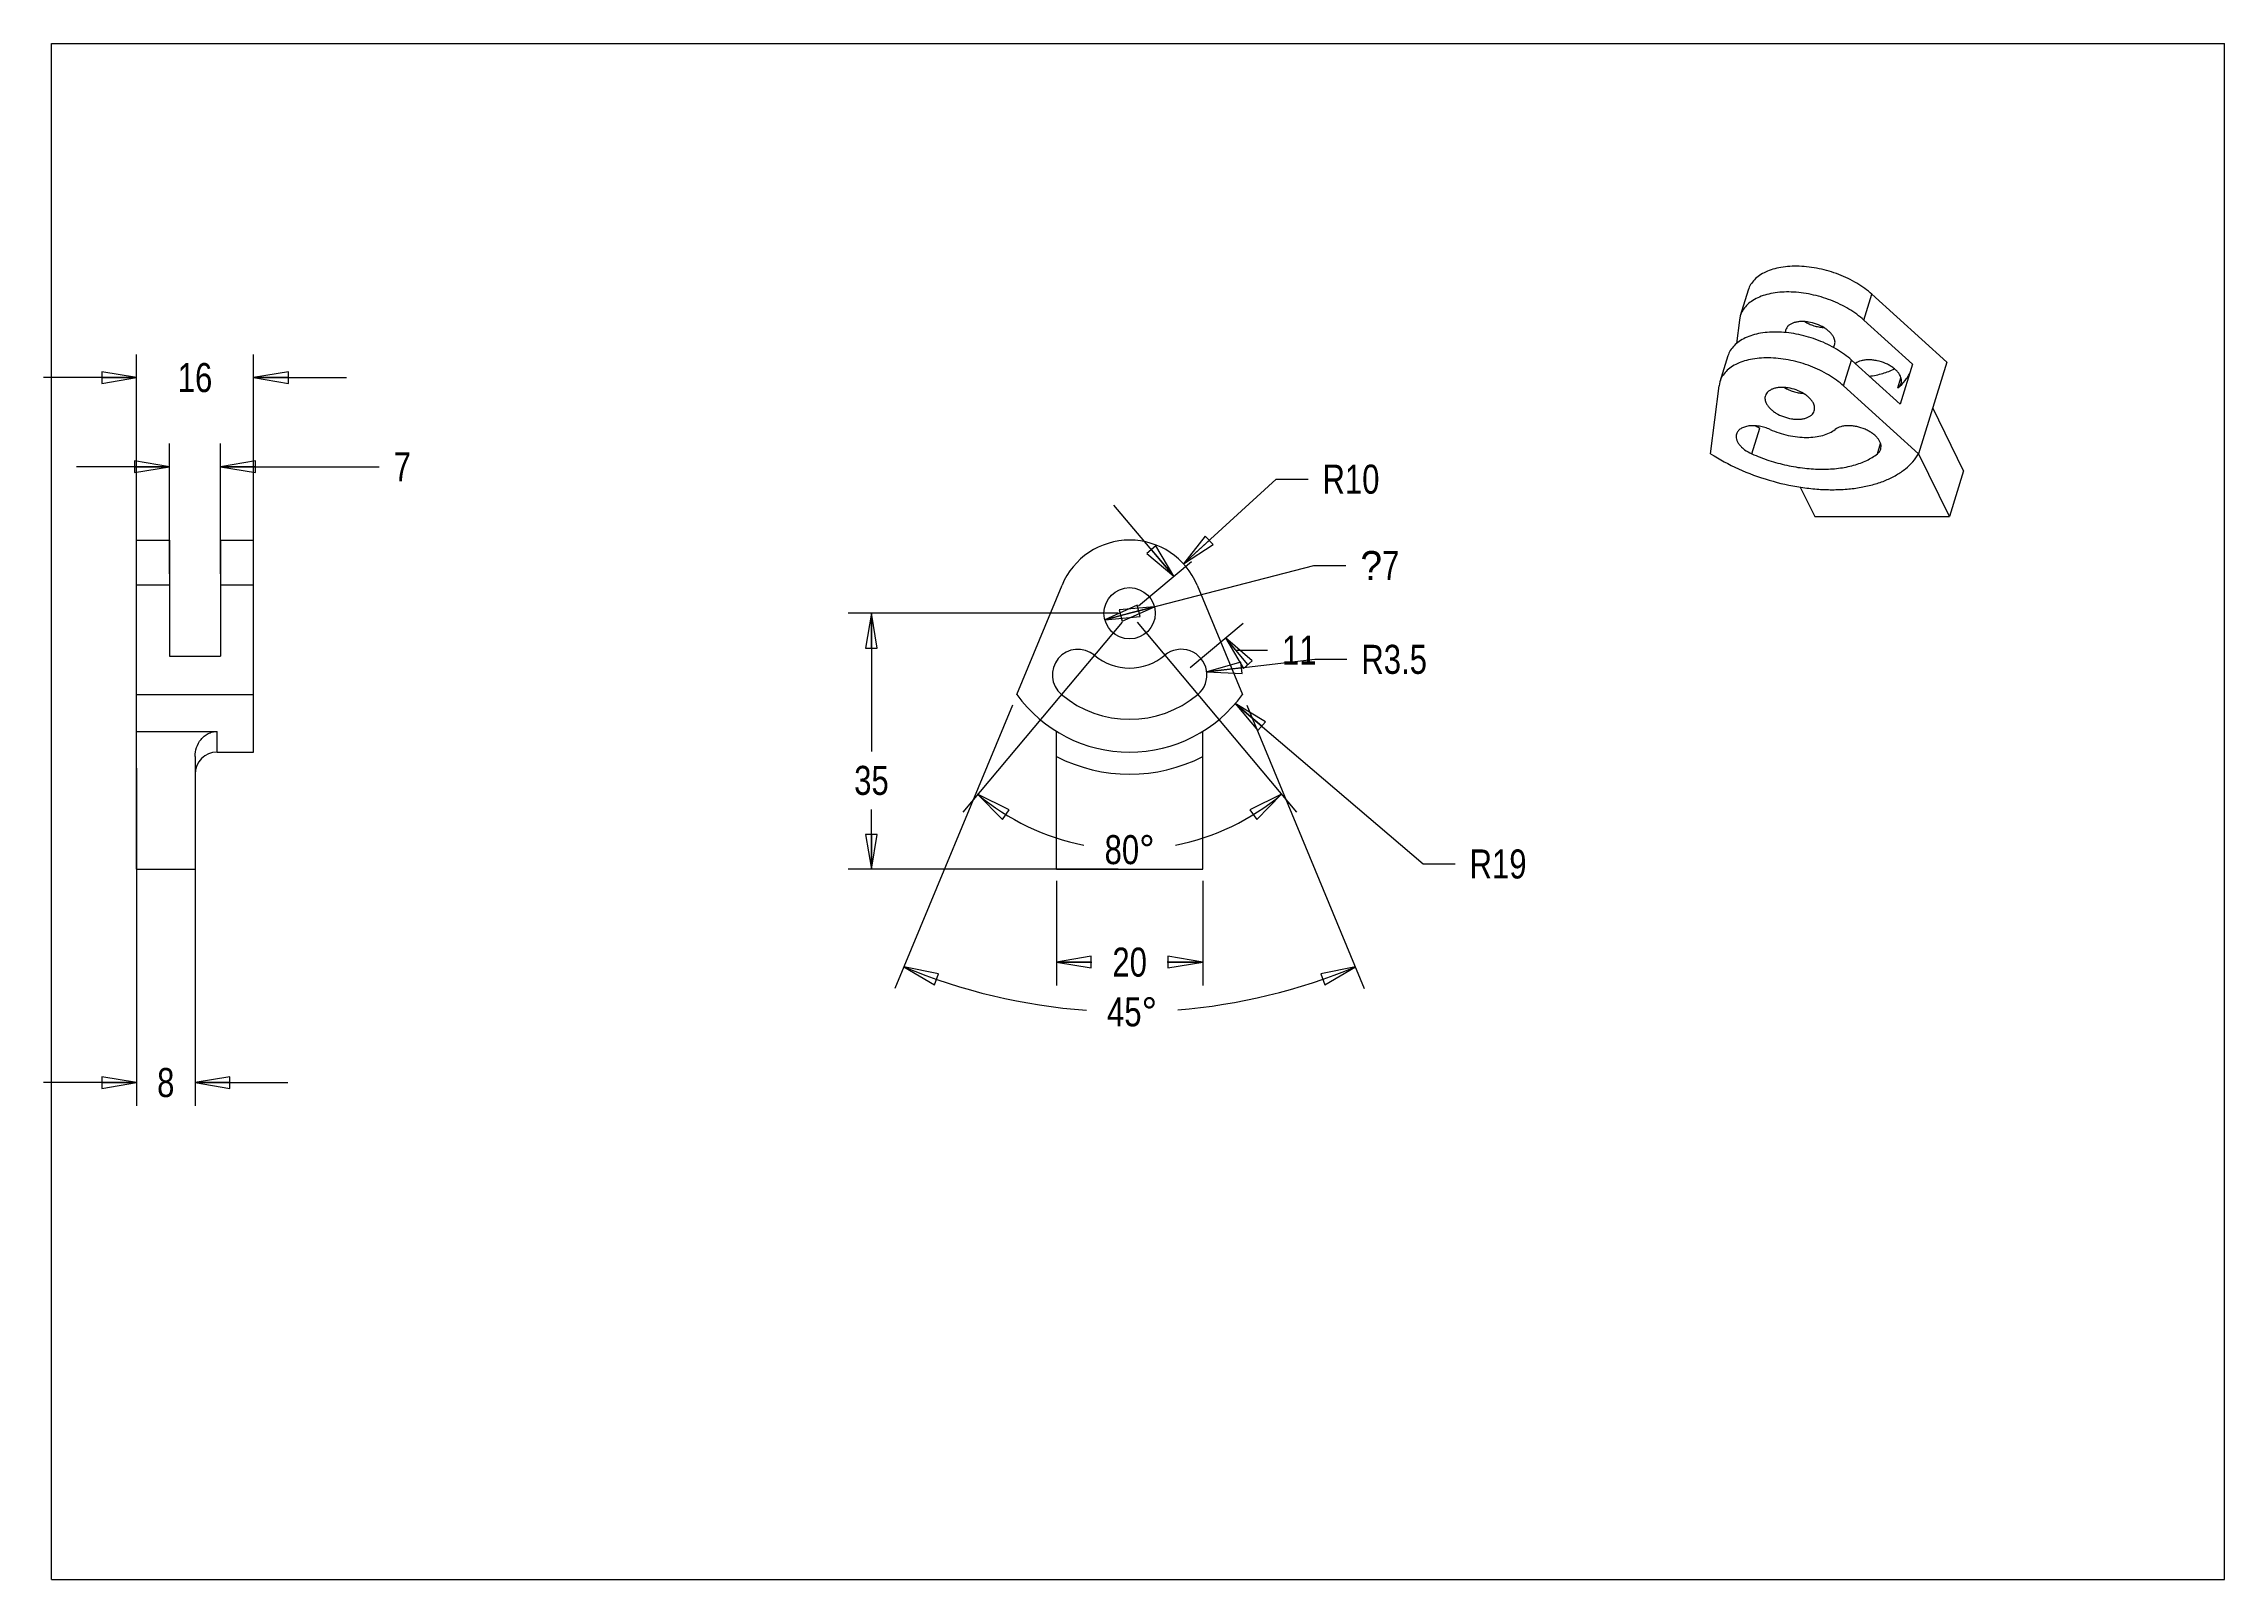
# Model space of a CAD drawing. Header units: millimetres. Extents: x -1 to 297, y 0 to 210.
import ezdxf

# ---------------------------------------------------------------- set-up
doc = ezdxf.new("R2010")
doc.units = ezdxf.units.MM
doc.header["$LTSCALE"] = 0.64311
doc.header["$MEASUREMENT"] = 0
doc.layers.get('0').update_dxf_attribs({"linetype": 'CONTINUOUS'})
doc.styles.get("Standard").update_dxf_attribs({"font": 'txt', "width": 0.8})
doc.styles.add('TEXTSTYLE_2', font='symbol_asme.ttf')
doc.dimstyles.new('DIMSTYLE_1', dxfattribs={"dimtxt": 0.15625, "dimasz": 0.1875, "dimexe": 0.125, "dimexo": 0.625, "dimgap": 0.078125, "dimtad": 1, "dimzin": 4, "dimtxsty": 'STANDARD', "dimblk": 'CLOSED', "dimblk1": 'CLOSED', "dimblk2": 'CLOSED', "dimcen": 2.5, "dimazin": 1, "dimtfac": 1, "dimtmove": 0, "dimatfit": 3, "dimldrblk": 'CLOSED', "dimtzin": 4})
doc.dimstyles.new('DIMSTYLE_2', dxfattribs={"dimtxt": 0.15625, "dimasz": 0.1875, "dimexe": 0.125, "dimexo": 0.625, "dimtad": 1, "dimzin": 4, "dimtxsty": 'STANDARD', "dimblk": 'CLOSED', "dimblk1": 'CLOSED', "dimblk2": 'CLOSED', "dimcen": 2.5, "dimazin": 1, "dimtfac": 1, "dimtmove": 0, "dimatfit": 3, "dimldrblk": 'CLOSED', "dimtzin": 4})
doc.dimstyles.new('DIMSTYLE_3', dxfattribs={"dimtxt": 0.15625, "dimasz": 0.1875, "dimexe": 0.125, "dimexo": 0.625, "dimtad": 1, "dimzin": 4, "dimtxsty": 'STANDARD', "dimblk": 'CLOSED', "dimblk1": 'CLOSED', "dimblk2": 'CLOSED', "dimcen": 2.5, "dimazin": 1, "dimtfac": 1, "dimtmove": 0, "dimatfit": 2, "dimldrblk": 'CLOSED', "dimtzin": 4})
doc.dimstyles.new('DIMSTYLE_4', dxfattribs={"dimtxt": 0.15625, "dimasz": 0.1875, "dimexe": 0.125, "dimexo": 0.625, "dimgap": 0.078125, "dimtad": 1, "dimzin": 4, "dimtxsty": 'STANDARD', "dimblk": 'CLOSED', "dimblk1": 'CLOSED', "dimblk2": 'CLOSED', "dimcen": 2.5, "dimazin": 1, "dimtfac": 1, "dimtmove": 0, "dimatfit": 3, "dimldrblk": 'CLOSED', "dimtzin": 4})
doc.dimstyles.new('DIMSTYLE_5', dxfattribs={"dimtxt": 0.15625, "dimasz": 0.1875, "dimexe": 0.125, "dimexo": 0.625, "dimgap": 0.078125, "dimtad": 1, "dimdec": 1, "dimzin": 4, "dimtxsty": 'STANDARD', "dimblk": 'CLOSED', "dimblk1": 'CLOSED', "dimblk2": 'CLOSED', "dimcen": 2.5, "dimazin": 1, "dimtfac": 1, "dimtmove": 0, "dimatfit": 3, "dimldrblk": 'CLOSED', "dimtzin": 4})

# ---------------------------------------------------------------- blocks, each defined once
blk = doc.blocks.new('_CLOSED')
at = {"color": 0, "linetype": 'ByBlock'}
for p, q in [((0, 0), (-1, 0.167)), ((-1, 0.167), (-1, -0.167)), ((-1, -0.167), (0, 0)), ((-1, 0), (0, 0))]:
    blk.add_line(p, q, dxfattribs=at)
blk = doc.blocks.new('*D1')
at = {"color": 2, "linetype": 'Continuous', "transparency": 16777216}
for p, q in [((11.61, 137.52), (11.61, 167.51)), ((27.61, 137.52), (27.61, 167.51)), ((11.61, 164.33), (-1.09, 164.33)), ((27.61, 164.33), (40.31, 164.33))]:
    blk.add_line(p, q, dxfattribs=at)
at = {"color": 2, "linetype": 'Continuous', "transparency": 16777216, "xscale": 4.762499999999999, "yscale": 4.762499999999999, "zscale": 4.762499999999999}
blk.add_blockref('_CLOSED', (11.61, 164.33), dxfattribs=at)
at = {"color": 2, "linetype": 'Continuous', "transparency": 16777216, "xscale": 4.762499999999999, "yscale": 4.762499999999999, "zscale": 4.762499999999999, "rotation": 180}
blk.add_blockref('_CLOSED', (27.61, 164.33), dxfattribs=at)
at = {"color": 2, "linetype": 'Continuous', "transparency": 16777216, "insert": (19.61, 166.32), "char_height": 3.969, "width": 6.35, "attachment_point": 2, "line_spacing_factor": 0.9}
blk.add_mtext('16', dxfattribs=at)
blk = doc.blocks.new('*D2')
at = {"color": 2, "linetype": 'Continuous', "transparency": 16777216}
for p, q in [((161.8, 119.77), (187.48, 97.83)), ((187.48, 97.83), (191.84, 97.83))]:
    blk.add_line(p, q, dxfattribs=at)
at = {"color": 2, "linetype": 'Continuous', "transparency": 16777216, "xscale": 4.762499999999999, "yscale": 4.762499999999999, "zscale": 4.762499999999999, "rotation": 139.4929701209}
blk.add_blockref('_CLOSED', (161.8, 119.77), dxfattribs=at)
at = {"color": 2, "linetype": 'Continuous', "transparency": 16777216, "insert": (193.83, 99.81), "char_height": 3.969, "width": 9.525, "attachment_point": 1, "line_spacing_factor": 0.9}
blk.add_mtext('R19', dxfattribs=at)
blk = doc.blocks.new('*D3')
at = {"color": 2, "linetype": 'Continuous', "transparency": 16777216}
for p, q in [((145.77, 132.11), (108.89, 132.11)), ((112.07, 132.11), (112.07, 113.22)), ((112.07, 97.11), (112.07, 105.28)), ((145.77, 97.11), (108.89, 97.11))]:
    blk.add_line(p, q, dxfattribs=at)
at = {"color": 2, "linetype": 'Continuous', "transparency": 16777216, "xscale": 4.762499999999999, "yscale": 4.762499999999999, "zscale": 4.762499999999999}
for p, rotation in [((112.07, 132.11), 90), ((112.07, 97.11), -90.00000000000001)]:
    blk.add_blockref('_CLOSED', p, dxfattribs=dict(at, rotation=rotation))
at = {"color": 2, "linetype": 'Continuous', "transparency": 16777216, "insert": (112.07, 111.24), "char_height": 3.969, "width": 6.35, "attachment_point": 2, "line_spacing_factor": 0.9}
blk.add_mtext('35', dxfattribs=at)
blk = doc.blocks.new('*D4')
at = {"color": 2, "linetype": 'Continuous', "transparency": 16777216}
for p, q in [((147.36, 132.11), (172.56, 138.64)), ((172.56, 138.64), (176.93, 138.64)), ((143.97, 131.23), (147.36, 132.11)), ((150.74, 132.99), (147.36, 132.11))]:
    blk.add_line(p, q, dxfattribs=at)
at = {"color": 2, "linetype": 'Continuous', "transparency": 16777216, "xscale": 4.762499999999999, "yscale": 4.762499999999999, "zscale": 4.762499999999999}
for p, rotation in [((143.97, 131.23), -165.4747525931), ((150.74, 132.99), 14.525247406900002)]:
    blk.add_blockref('_CLOSED', p, dxfattribs=dict(at, rotation=rotation))
at = {"color": 2, "linetype": 'Continuous', "transparency": 16777216, "insert": (178.91, 140.62), "char_height": 3.9688, "width": 7.8561, "attachment_point": 1, "line_spacing_factor": 0.9, "style": 'TEXTSTYLE_2'}
blk.add_mtext('?\\ftxt;{\\W0.8;7}', dxfattribs=at)
blk = doc.blocks.new('*D5')
at = {"color": 2, "linetype": 'Continuous', "transparency": 16777216}
for p, q in [((154.73, 138.86), (167.37, 150.44)), ((167.37, 150.44), (171.74, 150.44))]:
    blk.add_line(p, q, dxfattribs=at)
at = {"color": 2, "linetype": 'Continuous', "transparency": 16777216, "xscale": 4.762499999999999, "yscale": 4.762499999999999, "zscale": 4.762499999999999, "rotation": -137.5128758704999}
blk.add_blockref('_CLOSED', (154.73, 138.86), dxfattribs=at)
at = {"color": 2, "linetype": 'Continuous', "transparency": 16777216, "insert": (173.72, 152.43), "char_height": 3.969, "width": 9.525, "attachment_point": 1, "line_spacing_factor": 0.9}
blk.add_mtext('R10', dxfattribs=at)
blk = doc.blocks.new('*D6')
at = {"color": 2, "linetype": 'Continuous', "transparency": 16777216}
for p, q in [((146.33, 130.89), (124.54, 104.92)), ((148.38, 130.89), (170.17, 104.92))]:
    blk.add_line(p, q, dxfattribs=at)
for points in [[(130.91, 105.21), (126.58, 107.35), (129.98, 103.92), (130.91, 105.21)], [(164.73, 103.92), (168.13, 107.35), (163.8, 105.21), (164.73, 103.92)]]:
    blk.add_lwpolyline(points, dxfattribs=at)
for start, end in [(-130, -101.1497), (-78.8503, -50)]:
    blk.add_arc((147.36, 132.11), 32.32, start, end, dxfattribs=at)
at = {"color": 2, "linetype": 'Continuous', "transparency": 16777216, "insert": (147.36, 101.77), "char_height": 3.9688, "width": 8.5306, "attachment_point": 2, "line_spacing_factor": 0.9}
blk.add_mtext('80\\fSymbol_ASME;{\\W1.0;°}', dxfattribs=at)
blk = doc.blocks.new('*D7')
at = {"color": 2, "linetype": 'Continuous', "transparency": 16777216}
for p, q in [((16.11, 137.52), (16.11, 155.32)), ((23.11, 137.52), (23.11, 155.32)), ((16.11, 152.15), (3.41, 152.15)), ((23.11, 152.15), (44.77, 152.15))]:
    blk.add_line(p, q, dxfattribs=at)
at = {"color": 2, "linetype": 'Continuous', "transparency": 16777216, "xscale": 4.762499999999999, "yscale": 4.762499999999999, "zscale": 4.762499999999999}
blk.add_blockref('_CLOSED', (16.11, 152.15), dxfattribs=at)
at = {"color": 2, "linetype": 'Continuous', "transparency": 16777216, "xscale": 4.762499999999999, "yscale": 4.762499999999999, "zscale": 4.762499999999999, "rotation": 180}
blk.add_blockref('_CLOSED', (23.11, 152.15), dxfattribs=at)
at = {"color": 2, "linetype": 'Continuous', "transparency": 16777216, "insert": (46.76, 154.13), "char_height": 3.97, "width": 3.175, "attachment_point": 1, "line_spacing_factor": 0.9}
blk.add_mtext('7', dxfattribs=at)
blk = doc.blocks.new('*D8')
at = {"color": 2, "linetype": 'Continuous', "transparency": 16777216}
for p, q in [((11.61, 110.92), (11.61, 64.77)), ((19.61, 110.92), (19.61, 64.77)), ((11.61, 67.94), (-1.09, 67.94)), ((19.61, 67.94), (32.31, 67.94))]:
    blk.add_line(p, q, dxfattribs=at)
at = {"color": 2, "linetype": 'Continuous', "transparency": 16777216, "xscale": 4.762499999999999, "yscale": 4.762499999999999, "zscale": 4.762499999999999}
blk.add_blockref('_CLOSED', (11.61, 67.94), dxfattribs=at)
at = {"color": 2, "linetype": 'Continuous', "transparency": 16777216, "xscale": 4.762499999999999, "yscale": 4.762499999999999, "zscale": 4.762499999999999, "rotation": 180}
blk.add_blockref('_CLOSED', (19.61, 67.94), dxfattribs=at)
at = {"color": 2, "linetype": 'Continuous', "transparency": 16777216, "insert": (15.61, 69.93), "char_height": 3.97, "width": 3.175, "attachment_point": 2, "line_spacing_factor": 0.9}
blk.add_mtext('8', dxfattribs=at)
blk = doc.blocks.new('*D9')
at = {"color": 2, "linetype": 'Continuous', "transparency": 16777216}
for p, q in [((137.36, 95.52), (137.36, 81.23)), ((157.36, 95.52), (157.36, 81.23)), ((137.36, 84.41), (142.2, 84.41)), ((157.36, 84.41), (152.51, 84.41))]:
    blk.add_line(p, q, dxfattribs=at)
at = {"color": 2, "linetype": 'Continuous', "transparency": 16777216, "xscale": 4.762499999999999, "yscale": 4.762499999999999, "zscale": 4.762499999999999, "rotation": 180}
blk.add_blockref('_CLOSED', (137.36, 84.41), dxfattribs=at)
at = {"color": 2, "linetype": 'Continuous', "transparency": 16777216, "xscale": 4.762499999999999, "yscale": 4.762499999999999, "zscale": 4.762499999999999}
blk.add_blockref('_CLOSED', (157.36, 84.41), dxfattribs=at)
at = {"color": 2, "linetype": 'Continuous', "transparency": 16777216, "insert": (147.36, 86.39), "char_height": 3.969, "width": 6.35, "attachment_point": 2, "line_spacing_factor": 0.9}
blk.add_mtext('20', dxfattribs=at)
blk = doc.blocks.new('*D10')
at = {"color": 2, "linetype": 'Continuous', "transparency": 16777216}
for p, q in [((131.33, 119.54), (115.28, 80.81)), ((163.38, 119.54), (179.43, 80.81))]:
    blk.add_line(p, q, dxfattribs=at)
for points in [[(121.23, 82.79), (116.5, 83.74), (120.67, 81.31), (121.23, 82.79)], [(174.04, 81.31), (178.21, 83.74), (173.48, 82.79), (174.04, 81.31)]]:
    blk.add_lwpolyline(points, dxfattribs=at)
for start, end in [(-112.5, -94.2049), (-85.314, -67.5)]:
    blk.add_arc((147.36, 158.24), 80.63, start, end, dxfattribs=at)
at = {"color": 2, "linetype": 'Continuous', "transparency": 16777216, "insert": (147.69, 79.59), "char_height": 3.9688, "width": 8.5306, "attachment_point": 2, "line_spacing_factor": 0.9}
blk.add_mtext('45\\fSymbol_ASME;{\\W1.0;°}', dxfattribs=at)
blk = doc.blocks.new('*D11')
at = {"color": 2, "linetype": 'Continuous', "transparency": 16777216}
for p, q in [((157.9, 124.09), (172.68, 125.81)), ((172.68, 125.81), (177.05, 125.81))]:
    blk.add_line(p, q, dxfattribs=at)
at = {"color": 2, "linetype": 'Continuous', "transparency": 16777216, "xscale": 4.762499999999999, "yscale": 4.762499999999999, "zscale": 4.762499999999999, "rotation": -173.3624580919}
blk.add_blockref('_CLOSED', (157.9, 124.09), dxfattribs=at)
at = {"color": 2, "linetype": 'Continuous', "transparency": 16777216, "insert": (179.03, 127.79), "char_height": 3.969, "width": 12.7, "attachment_point": 1, "line_spacing_factor": 0.9}
blk.add_mtext('R3.5', dxfattribs=at)
blk = doc.blocks.new('*D12')
at = {"color": 2, "linetype": 'Continuous', "transparency": 16777216}
for p, q in [((153.38, 137.16), (145.21, 146.89)), ((148.57, 133.13), (155.81, 139.2)), ((155.64, 124.7), (162.88, 130.77)), ((160.45, 128.73), (161.84, 127.08)), ((161.84, 127.08), (166.2, 127.08))]:
    blk.add_line(p, q, dxfattribs=at)
at = {"color": 2, "linetype": 'Continuous', "transparency": 16777216, "xscale": 4.762499999999999, "yscale": 4.762499999999999, "zscale": 4.762499999999999}
for p, rotation in [((153.38, 137.16), -50.000000000000014), ((160.45, 128.73), 130)]:
    blk.add_blockref('_CLOSED', p, dxfattribs=dict(at, rotation=rotation))
at = {"color": 2, "linetype": 'Continuous', "transparency": 16777216, "insert": (168.19, 129.06), "char_height": 3.969, "width": 6.35, "attachment_point": 1, "line_spacing_factor": 0.9}
blk.add_mtext('11', dxfattribs=at)

msp = doc.modelspace()

# ---------------------------------------------------------------- linework, layer by layer
at = {"color": 7, "linetype": 'Continuous'}
for p, q in [((0, 0), (0, 210)), ((0, 210), (297, 210)), ((297, 0), (297, 210)), ((231.916, 176.3), (230.827, 172.775)), ((247.723, 172.201), (248.812, 175.726)), ((248.812, 175.726), (259.06, 166.448)), ((230.704, 172.201), (230.309, 168.994)), ((230.826, 172.774), (230.704, 172.201)), ((247.723, 172.201), (254.383, 166.171)), ((229.132, 167.291), (228.043, 163.766)), ((244.939, 163.193), (246.029, 166.718)), ((246.029, 166.718), (252.689, 160.688)), ((252.354, 162.918), (252.785, 164.314)), ((254.383, 166.171), (252.689, 160.688)), ((259.06, 166.448), (255.187, 153.915)), ((226.779, 153.915), (227.92, 163.193)), ((228.043, 163.765), (227.92, 163.193)), ((244.939, 163.193), (255.187, 153.915)), ((261.357, 151.591), (257.13, 160.205)), ((232.401, 153.909), (233.49, 157.434)), ((249.57, 153.909), (250.002, 155.306)), ((259.421, 145.324), (255.194, 153.938)), ((239.016, 149.366), (241, 145.324)), ((261.357, 151.591), (259.421, 145.324)), ((241, 145.324), (259.421, 145.324)), ((11.612, 97.107), (11.612, 142.107)), ((11.612, 142.107), (16.112, 142.107)), ((16.112, 142.107), (16.112, 126.233)), ((23.112, 142.107), (23.112, 126.233)), ((23.112, 142.107), (27.612, 142.107)), ((27.612, 113.107), (27.612, 142.107)), ((16.112, 135.934), (11.612, 135.934)), ((27.612, 135.934), (23.112, 135.934)), ((131.934, 121.008), (138.117, 135.934)), ((156.594, 135.934), (162.777, 121.008)), ((16.112, 126.233), (23.112, 126.233)), ((11.612, 121.008), (27.612, 121.008)), ((11.612, 115.952), (22.612, 115.952)), ((22.612, 113.107), (22.612, 115.952)), ((137.355, 97.107), (137.355, 115.952)), ((157.355, 97.107), (157.355, 115.952)), ((19.612, 112.511), (19.612, 97.107)), ((22.612, 113.107), (27.612, 113.107)), ((11.612, 97.107), (19.612, 97.107)), ((137.355, 97.107), (157.355, 97.107)), ((0, 0), (297, 0))]:
    msp.add_line(p, q, dxfattribs=at)
msp.add_circle((147.355, 132.107), 3.5, dxfattribs=at)
for centre, radius, start, end in [((244.38, 169.048), 3.555, -52.21297, -51.89554), ((147.355, 132.107), 10, 22.5, 157.5), ((140.285, 123.681), 3.5, 50, -130), ((147.355, 132.107), 7.5, -130, -50), ((154.426, 123.681), 3.5, -50, 130), ((147.355, 132.107), 19, -144.25686, -35.74314), ((147.355, 132.107), 14.5, -130, -50), ((22.612, 110.107), 3, 90, 180), ((147.355, 132.107), 22, -117.03569, -62.96431)]:
    msp.add_arc(centre, radius, start, end, dxfattribs=at)
at = {"color": 7, "linetype": 'Continuous', "extrusion": (0, 0, 25.4)}
for points, knots in [([(248.812, 175.726), (248.506, 176.004), (247.844, 176.538), (246.755, 177.255), (245.563, 177.895), (244.291, 178.445), (242.963, 178.897), (241.607, 179.239), (240.248, 179.467), (238.913, 179.575), (237.627, 179.561), (236.416, 179.425), (235.303, 179.17), (234.31, 178.8), (233.454, 178.321), (232.753, 177.739), (232.225, 177.064), (231.995, 176.557), (231.916, 176.299)], [0, 0, 0, 0, 0.0651281, 0.1336674, 0.2048517, 0.2778164, 0.3516115, 0.4252585, 0.4977832, 0.5682571, 0.6358383, 0.6998167, 0.7596669, 0.81511, 0.8661886, 0.9133479, 0.9574942, 1, 1, 1, 1]), ([(247.723, 172.201), (247.416, 172.479), (246.754, 173.014), (245.666, 173.73), (244.473, 174.37), (243.201, 174.92), (241.874, 175.372), (240.518, 175.714), (239.159, 175.942), (237.824, 176.05), (236.538, 176.036), (235.327, 175.9), (234.214, 175.645), (233.22, 175.275), (232.365, 174.796), (231.664, 174.214), (231.135, 173.54), (230.906, 173.032), (230.826, 172.774)], [0, 0, 0, 0, 0.0651292, 0.1336656, 0.2048508, 0.2778146, 0.3516095, 0.4252563, 0.4977808, 0.5682547, 0.6358359, 0.6998146, 0.7596653, 0.8151093, 0.8661888, 0.9133487, 0.9574963, 1, 1, 1, 1]), ([(246.029, 166.718), (245.722, 166.995), (245.06, 167.53), (243.971, 168.246), (242.779, 168.886), (241.507, 169.437), (240.18, 169.888), (238.823, 170.231), (237.464, 170.459), (236.129, 170.566), (234.844, 170.552), (233.633, 170.417), (232.52, 170.162), (231.526, 169.792), (230.67, 169.313), (229.97, 168.731), (229.441, 168.056), (229.212, 167.549), (229.132, 167.291)], [0, 0, 0, 0, 0.0651292, 0.1336656, 0.2048508, 0.2778146, 0.3516095, 0.4252563, 0.4977808, 0.5682547, 0.6358359, 0.6998146, 0.7596653, 0.8151093, 0.8661888, 0.9133487, 0.9574963, 1, 1, 1, 1]), ([(237.037, 170.856), (237.028, 170.827), (236.996, 170.708), (236.984, 170.584), (236.985, 170.492)], [0, 0, 0, 0, 0.247811, 1, 1, 1, 1]), ([(243.605, 169.822), (243.543, 169.948), (243.386, 170.199), (243.082, 170.546), (242.705, 170.873), (242.108, 171.279), (241.254, 171.68), (240.333, 171.919), (239.59, 172), (239.059, 172.001), (238.563, 171.944), (238.115, 171.83), (237.727, 171.66), (237.409, 171.439), (237.17, 171.171), (237.07, 170.962), (237.037, 170.856)], [0, 0, 0, 0, 0.0543683, 0.1140137, 0.1786174, 0.2474796, 0.3935215, 0.5422969, 0.614417, 0.6833079, 0.7479523, 0.8076313, 0.8620459, 0.911464, 0.9568678, 1, 1, 1, 1]), ([(239.651, 171.97), (239.842, 171.857), (240.245, 171.654), (240.881, 171.419), (241.54, 171.255), (241.987, 171.197), (242.208, 171.183)], [0, 0, 0, 0, 0.2468648, 0.5001289, 0.7533268, 1, 1, 1, 1]), ([(244.939, 163.193), (244.633, 163.471), (243.97, 164.005), (242.882, 164.722), (241.69, 165.361), (240.418, 165.912), (239.09, 166.363), (237.734, 166.706), (236.375, 166.934), (235.04, 167.041), (233.754, 167.027), (232.543, 166.892), (231.43, 166.637), (230.436, 166.267), (229.581, 165.788), (228.88, 165.206), (228.352, 164.531), (228.122, 164.023), (228.043, 163.765)], [0, 0, 0, 0, 0.0651281, 0.1336674, 0.2048517, 0.2778164, 0.3516115, 0.4252585, 0.4977832, 0.5682571, 0.6358383, 0.6998167, 0.7596669, 0.81511, 0.8661886, 0.9133479, 0.9574942, 1, 1, 1, 1]), ([(243.556, 168.45), (243.574, 168.476), (243.644, 168.582), (243.697, 168.699), (243.725, 168.789)], [0, 0, 0, 0, 0.2542187, 1, 1, 1, 1]), ([(243.725, 168.789), (243.749, 168.868), (243.781, 169.035), (243.776, 169.295), (243.717, 169.562), (243.647, 169.736), (243.605, 169.822)], [0, 0, 0, 0, 0.2336853, 0.4744446, 0.7285057, 1, 1, 1, 1]), ([(252.808, 163.551), (252.842, 163.662), (252.877, 163.902), (252.823, 164.276), (252.668, 164.654), (252.419, 165.027), (252.084, 165.386), (251.673, 165.721), (251.198, 166.022), (250.493, 166.37), (249.73, 166.614), (248.951, 166.739), (248.384, 166.771), (247.848, 166.738), (247.228, 166.617), (246.8, 166.428), (246.574, 166.251)], [0, 0, 0, 0, 0.04354, 0.0895687, 0.139947, 0.1956638, 0.2569077, 0.3232475, 0.3938023, 0.4673799, 0.6177549, 0.6917474, 0.7629653, 0.8301727, 0.8924165, 1, 1, 1, 1]), ([(248.457, 164.513), (249.077, 164.604), (250.258, 164.85), (251.394, 165.265), (251.915, 165.511)], [0, 0, 0, 0, 0.5212725, 1, 1, 1, 1]), ([(252.354, 162.918), (252.727, 163.21), (253.236, 163.703), (253.764, 164.459), (253.97, 164.858), (254.057, 165.06)], [0, 0, 0, 0, 0.5149546, 0.7600861, 1, 1, 1, 1]), ([(234.253, 161.848), (234.229, 161.768), (234.197, 161.601), (234.202, 161.341), (234.261, 161.074), (234.331, 160.9), (234.373, 160.814)], [0, 0, 0, 0, 0.2336754, 0.4744424, 0.7285333, 1, 1, 1, 1]), ([(240.821, 160.814), (240.759, 160.94), (240.602, 161.19), (240.298, 161.537), (239.921, 161.865), (239.325, 162.271), (238.47, 162.671), (237.55, 162.911), (236.806, 162.991), (236.275, 162.993), (235.779, 162.936), (235.332, 162.821), (234.943, 162.652), (234.625, 162.431), (234.386, 162.163), (234.286, 161.954), (234.253, 161.848)], [0, 0, 0, 0, 0.0543643, 0.1140135, 0.1786136, 0.2474743, 0.393514, 0.5422871, 0.6144079, 0.6832998, 0.7479448, 0.8076246, 0.8620411, 0.9114619, 0.9568675, 1, 1, 1, 1]), ([(236.851, 162.971), (237.042, 162.858), (237.444, 162.653), (238.082, 162.415), (238.742, 162.25), (239.19, 162.19), (239.412, 162.175)], [0, 0, 0, 0, 0.2466145, 0.499815, 0.7531094, 1, 1, 1, 1]), ([(252.354, 162.918), (252.461, 163.001), (252.649, 163.19), (252.77, 163.429), (252.808, 163.551)], [0, 0, 0, 0, 0.5162999, 1, 1, 1, 1]), ([(234.373, 160.814), (234.435, 160.688), (234.592, 160.438), (234.896, 160.091), (235.273, 159.763), (235.87, 159.357), (236.724, 158.957), (237.644, 158.717), (238.388, 158.637), (238.919, 158.635), (239.415, 158.692), (239.863, 158.807), (240.251, 158.976), (240.569, 159.197), (240.808, 159.465), (240.908, 159.674), (240.941, 159.78)], [0, 0, 0, 0, 0.0543643, 0.1140135, 0.1786136, 0.2474743, 0.393514, 0.5422871, 0.6144079, 0.6832998, 0.7479448, 0.8076246, 0.8620411, 0.9114619, 0.9568675, 1, 1, 1, 1]), ([(240.941, 159.78), (240.966, 159.86), (240.998, 160.027), (240.992, 160.287), (240.934, 160.554), (240.863, 160.728), (240.821, 160.814)], [0, 0, 0, 0, 0.2336754, 0.4744424, 0.7285333, 1, 1, 1, 1]), ([(230.311, 156.609), (230.277, 156.5), (230.242, 156.262), (230.294, 155.892), (230.445, 155.518), (230.688, 155.148), (231.016, 154.792), (231.567, 154.336), (232.055, 154.063), (232.401, 153.909)], [0, 0, 0, 0, 0.0934557, 0.1921504, 0.3000262, 0.4192053, 0.5501431, 0.6919674, 1, 1, 1, 1]), ([(234.909, 157.243), (234.674, 157.347), (234.19, 157.525), (233.445, 157.696), (232.711, 157.767), (232.021, 157.735), (231.406, 157.599), (230.894, 157.364), (230.566, 157.082), (230.392, 156.82), (230.333, 156.68), (230.311, 156.609)], [0, 0, 0, 0, 0.151341, 0.30225, 0.4478601, 0.5838138, 0.7068924, 0.815708, 0.9116305, 0.9563494, 1, 1, 1, 1]), ([(232.899, 157.739), (232.946, 157.711), (233.138, 157.601), (233.337, 157.502), (233.49, 157.434)], [0, 0, 0, 0, 0.246281, 1, 1, 1, 1]), ([(234.909, 157.243), (235.306, 157.067), (236.119, 156.756), (237.372, 156.413), (238.632, 156.202), (239.862, 156.129), (241.024, 156.194), (242.086, 156.398), (243.016, 156.735), (243.557, 157.06), (243.79, 157.243)], [0, 0, 0, 0, 0.1407159, 0.2818979, 0.4206904, 0.5543636, 0.6805343, 0.797366, 0.9038208, 1, 1, 1, 1]), ([(250.024, 154.543), (250.058, 154.653), (250.093, 154.894), (250.039, 155.268), (249.884, 155.646), (249.635, 156.019), (249.3, 156.378), (248.89, 156.713), (248.415, 157.014), (247.709, 157.362), (246.946, 157.605), (246.167, 157.731), (245.6, 157.762), (245.064, 157.729), (244.444, 157.608), (244.016, 157.42), (243.79, 157.243)], [0, 0, 0, 0, 0.04354, 0.0895687, 0.139947, 0.1956638, 0.2569077, 0.3232475, 0.3938023, 0.4673799, 0.6177549, 0.6917474, 0.7629653, 0.8301727, 0.8924165, 1, 1, 1, 1]), ([(226.779, 153.915), (227.991, 153.136), (230.587, 151.746), (234.742, 150.209), (238.366, 149.395), (241.262, 149.061), (243.366, 148.976), (245.39, 149.055), (247.306, 149.297), (249.089, 149.699), (250.713, 150.257), (252.158, 150.962), (253.402, 151.809), (254.428, 152.785), (254.965, 153.53), (255.187, 153.915)], [0, 0, 0, 0, 0.1400508, 0.2849774, 0.4294123, 0.4998094, 0.568131, 0.6338269, 0.6964344, 0.7556051, 0.811136, 0.8630078, 0.9114193, 0.956841, 1, 1, 1, 1]), ([(232.401, 153.909), (233.168, 153.57), (234.74, 152.968), (237.163, 152.306), (239.599, 151.898), (241.975, 151.756), (244.222, 151.883), (245.971, 152.218), (247.24, 152.627), (248.354, 153.096), (249.119, 153.556), (249.57, 153.909)], [0, 0, 0, 0, 0.1407018, 0.2818691, 0.4206468, 0.5543067, 0.6804643, 0.7972833, 0.8518747, 0.9038304, 1, 1, 1, 1]), ([(249.57, 153.909), (249.677, 153.993), (249.865, 154.182), (249.986, 154.421), (250.024, 154.543)], [0, 0, 0, 0, 0.5162999, 1, 1, 1, 1]), ([(19.612, 112.511), (19.612, 112.931), (19.752, 113.775), (20.266, 114.715), (20.858, 115.317), (21.386, 115.671), (21.98, 115.899), (22.402, 115.952), (22.612, 115.952)], [0, 0, 0, 0, 0.2496834, 0.4992324, 0.6244658, 0.7496747, 0.8748462, 1, 1, 1, 1])]:
    msp.add_open_spline(points, degree=3, knots=knots, dxfattribs=at)

# ---------------------------------------------------------------- dimensions: what is measured, and where the dimension line sits
at = {"color": 2, "linetype": 'Continuous'}
for base, p1, p2, picture, middle in [((27.612, 164.332), (11.612, 135.934), (27.612, 135.934), '*D1', (20.009, 164.332)), ((23.112, 152.145), (16.112, 135.934), (23.112, 135.934), '*D7', (48.346, 152.145)), ((19.612, 67.943), (11.612, 112.511), (19.612, 112.511), '*D8', (15.612, 67.943)), ((157.355, 84.407), (137.355, 97.107), (157.355, 97.107), '*D9', (147.355, 84.407))]:
    dim = msp.add_linear_dim(base=base, p1=p1, p2=p2, dimstyle='DIMSTYLE_1', dxfattribs=at)
    dim.commit()
    dim.dimension.update_dxf_attribs({"geometry": picture, "text_midpoint": middle, "dimtype": 160})
for center, mpoint, picture, middle in [((147.355, 132.107), (154.73, 138.862), '*D5', (178.487, 150.443)), ((147.355, 132.107), (161.802, 119.766), '*D2', (198.591, 97.83)), ((154.426, 123.681), (157.903, 124.085), '*D11', (185.384, 125.805))]:
    dim = msp.add_radius_dim(center=center, mpoint=mpoint, text='R<>', dimstyle='DIMSTYLE_2', dxfattribs=at)
    dim.commit()
    dim.dimension.update_dxf_attribs({"geometry": picture, "text_midpoint": middle, "dimtype": 164})
for base, p1, p2, angle, picture, middle in [((160.447, 128.733), (147.355, 132.107), (154.426, 123.681), 310, '*D12', (171.362, 127.077)), ((112.068, 132.107), (147.355, 97.107), (147.355, 132.107), 90, '*D3', (112.167, 109.252))]:
    dim = msp.add_linear_dim(base=base, p1=p1, p2=p2, angle=angle, dimstyle='DIMSTYLE_1', dxfattribs=at)
    dim.commit()
    dim.dimension.update_dxf_attribs({"geometry": picture, "text_midpoint": middle, "dimtype": 160})
dim = msp.add_diameter_dim_2p(p1=(150.744, 132.985), p2=(143.967, 131.229), text='{\\fSymbol_ASME;\\W1.0;?}<>', dimstyle='DIMSTYLE_3', dxfattribs=at)
dim.commit()
dim.dimension.update_dxf_attribs({"geometry": '*D4', "text_midpoint": (182.84, 138.638), "dimtype": 163})
for base, line1, line2, dimstyle, picture, middle in [((147.3554, 99.7879), ((147.5632, 132.3549), (147.3554, 132.1073)), ((147.1477, 132.3549), (147.3554, 132.1073)), 'DIMSTYLE_4', '*D6', (147.3554, 99.7879)), ((147.35542, 77.60708), ((132.24275, 121.75332), (131.93419, 121.00838)), ((162.4681, 121.75332), (162.77666, 121.00838)), 'DIMSTYLE_5', '*D10', (147.69288, 77.60778))]:
    dim = msp.add_angular_dim_2l(base=base, line1=line1, line2=line2, dimstyle=dimstyle, dxfattribs=at)
    dim.commit()
    dim.dimension.update_dxf_attribs({"geometry": picture, "text_midpoint": middle, "dimtype": 162})

doc.saveas('drawing.dxf')
